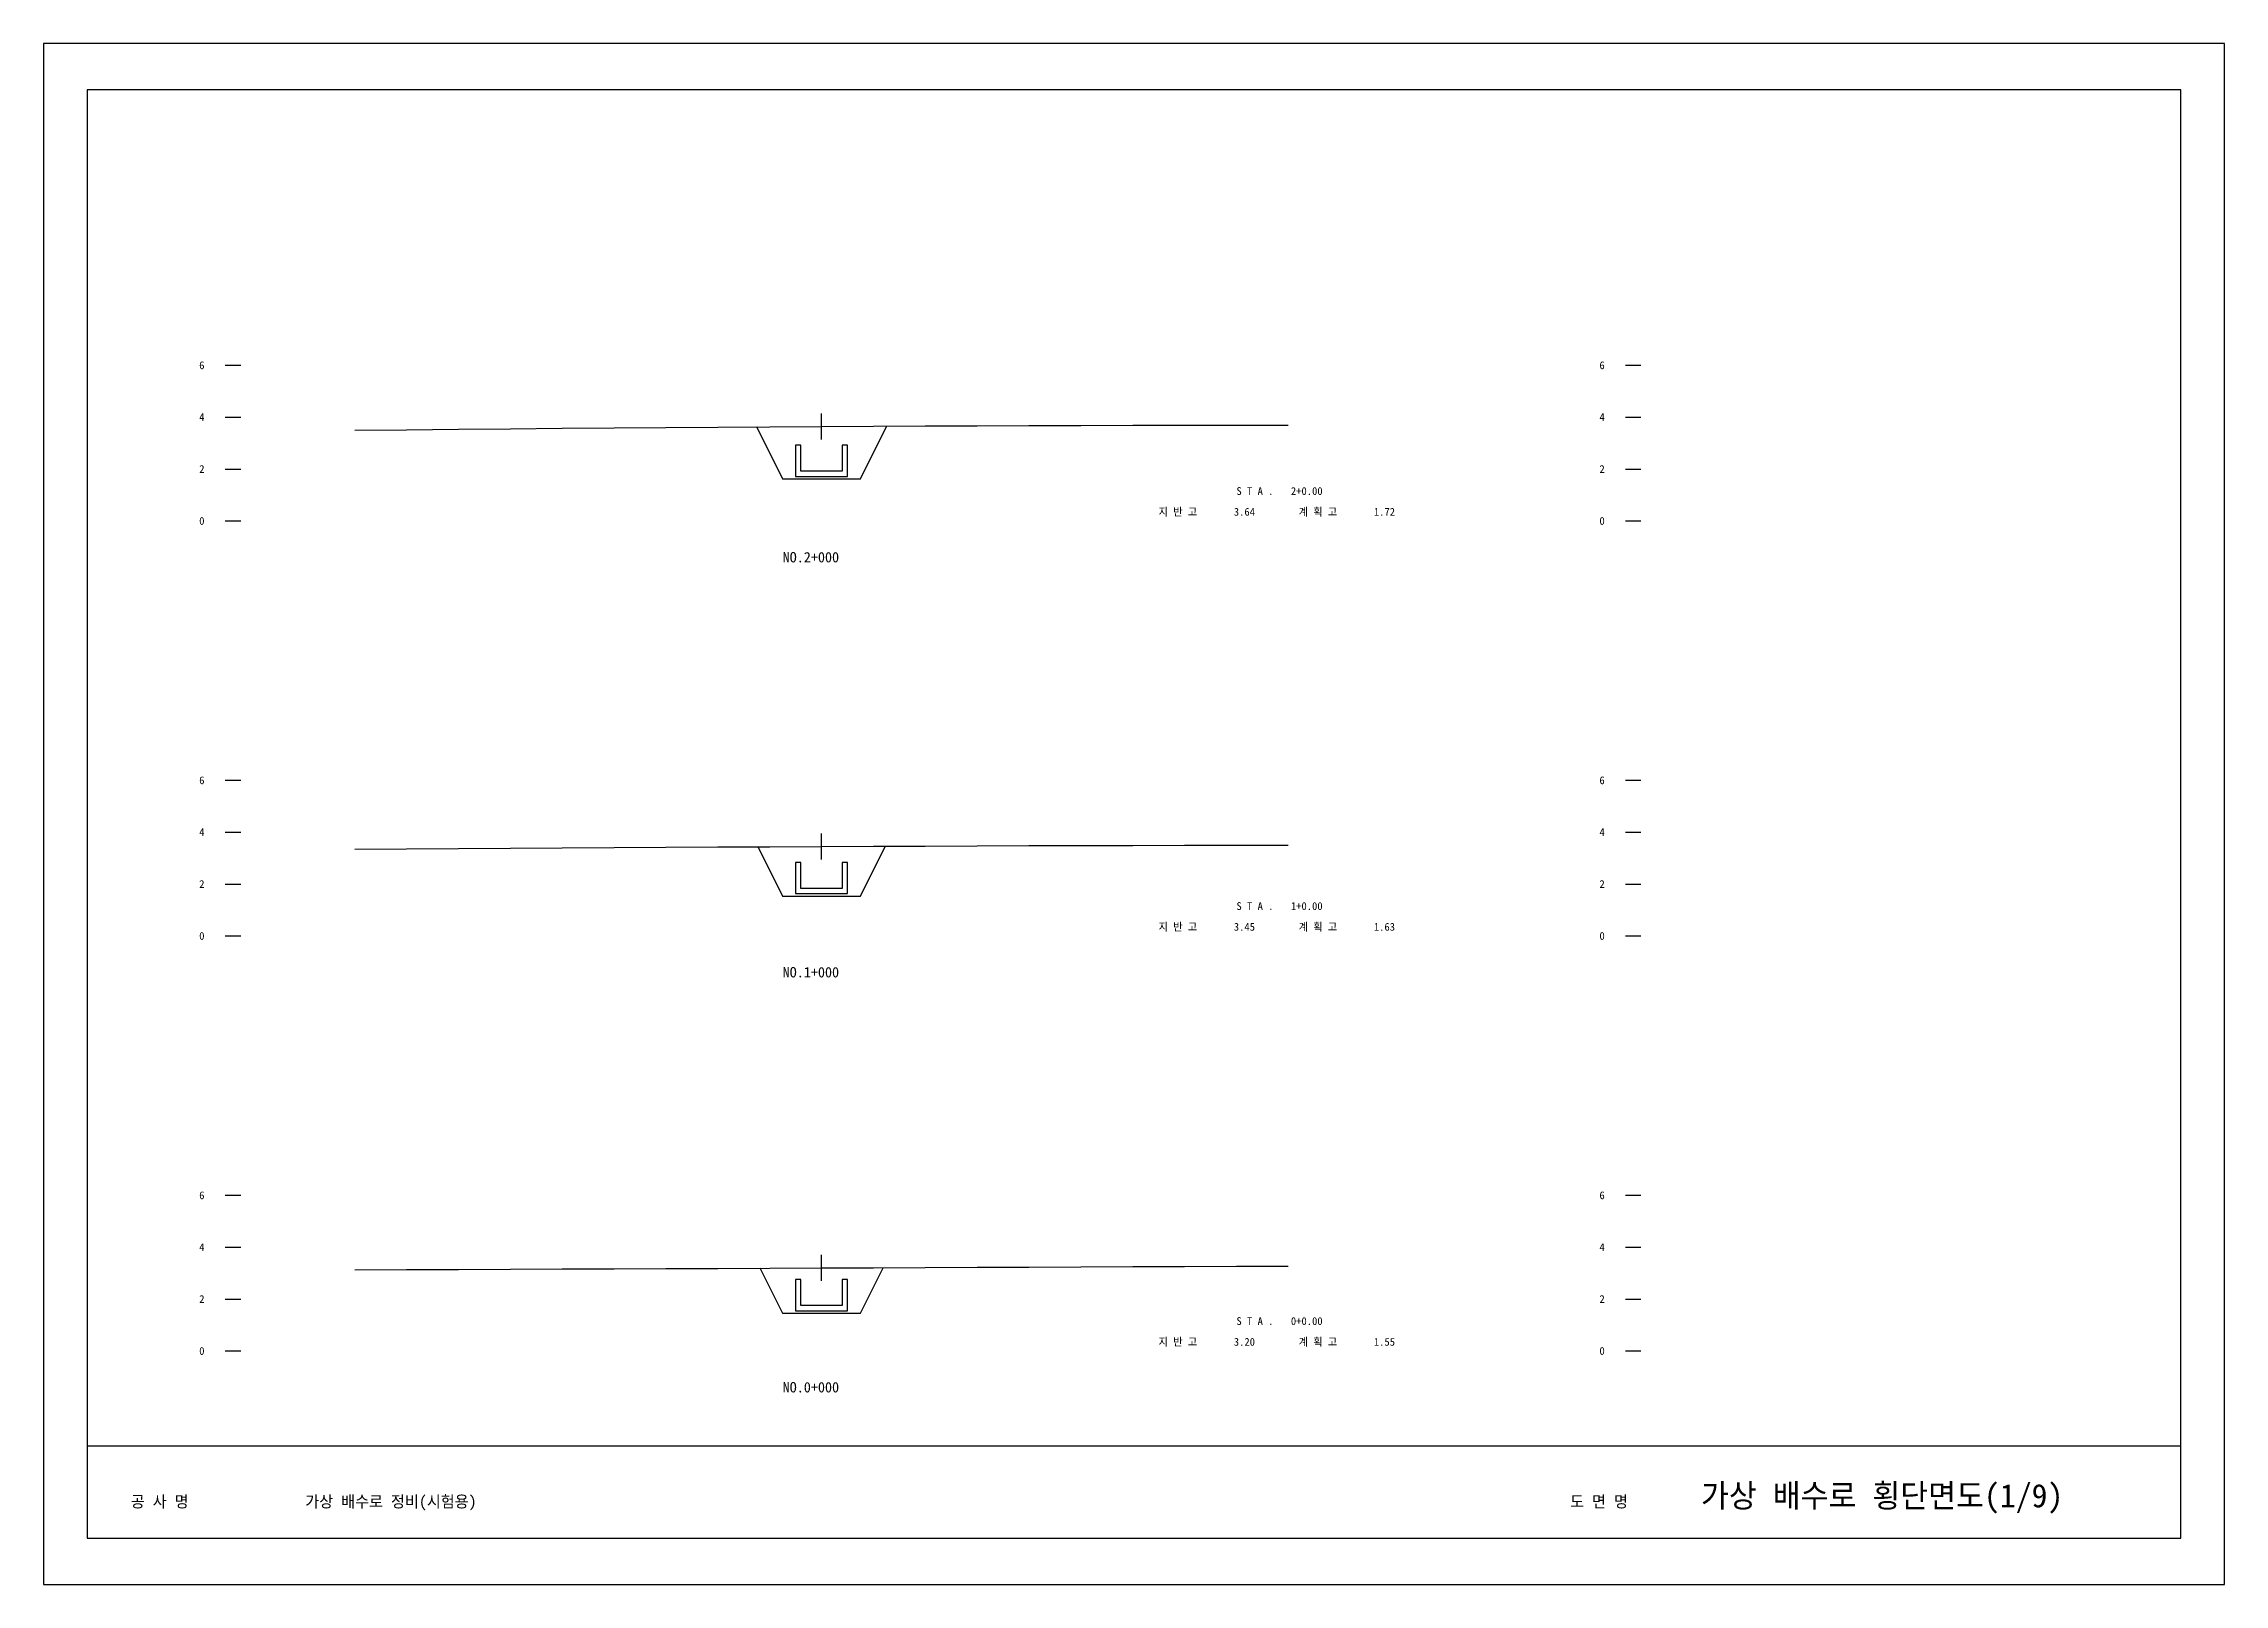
# Model space of a CAD drawing. Header units: millimetres. Extents: x 20000 to 30844, y 0 to 659.
# Drawn here: x 30000 to 30084.1, y 0 to 59.4 of the extents above; entities that cross this region are included whole.
import ezdxf

# ---------------------------------------------------------------- set-up
doc = ezdxf.new("R2010")
doc.units = ezdxf.units.MM
for name, color, linetype in [('dt1', 7, 'Continuous'), ('FORM', 7, 'Continuous'), ('GROUND', 3, 'Continuous'), ('STATION', 2, 'Continuous'), ('TICK', 1, 'Continuous'), ('계획선', 5, 'Continuous'), ('구조물', 4, 'Continuous')]:
    doc.layers.add(name, color=color, linetype=linetype)

msp = doc.modelspace()

# ---------------------------------------------------------------- texts
for s, p in [('S T A .', (30046, 42)), ('2+0.00', (30048.1, 42)), ('지 반 고', (30043, 41.2)), ('3.64', (30045.9, 41.2)), ('계 획 고', (30048.4, 41.2)), ('1.72', (30051.3, 41.2)), ('S T A .', (30046, 26)), ('1+0.00', (30048.1, 26)), ('지 반 고', (30043, 25.2)), ('3.45', (30045.9, 25.2)), ('계 획 고', (30048.4, 25.2)), ('1.63', (30051.3, 25.2)), ('S T A .', (30046, 10)), ('0+0.00', (30048.1, 10)), ('지 반 고', (30043, 9.2)), ('3.20', (30045.9, 9.2)), ('계 획 고', (30048.4, 9.2)), ('1.55', (30051.3, 9.2))]:
    msp.add_text(s, height=0.3).set_placement(p)
at = {"layer": 'dt1'}
for s, p in [('6', (30006, 46.85)), ('6', (30060, 46.85)), ('4', (30006, 44.85)), ('4', (30060, 44.85)), ('2', (30006, 42.85)), ('2', (30060, 42.85)), ('0', (30006, 40.85)), ('0', (30060, 40.85)), ('6', (30006, 30.85)), ('6', (30060, 30.85)), ('4', (30006, 28.85)), ('4', (30060, 28.85)), ('2', (30006, 26.85)), ('2', (30060, 26.85)), ('0', (30006, 24.85)), ('0', (30060, 24.85)), ('6', (30006, 14.85)), ('6', (30060, 14.85)), ('4', (30006, 12.85)), ('4', (30060, 12.85)), ('2', (30006, 10.85)), ('2', (30060, 10.85)), ('0', (30006, 8.85)), ('0', (30060, 8.85))]:
    msp.add_text(s, height=0.3, dxfattribs=at).set_placement(p)
at = {"layer": 'FORM'}
for s, height, p in [('공 사 명', 0.45, (30003.364, 2.97)), ('가상 배수로 정비(시험용)', 0.45, (30010.092, 2.97)), ('도 면 명', 0.45, (30058.87, 2.97)), ('가상 배수로 횡단면도(1/9)', 0.9, (30063.916, 2.97))]:
    msp.add_text(s, height=height, dxfattribs=at).set_placement(p)
at = {"layer": 'STATION'}
for s, p in [('NO.2+000', (30028.5, 39.4)), ('NO.1+000', (30028.5, 23.4)), ('NO.0+000', (30028.5, 7.4))]:
    msp.add_text(s, height=0.4, dxfattribs=at).set_placement(p)

# ---------------------------------------------------------------- linework, layer by layer
at = {"layer": 'dt1'}
for p, q in [((30007, 47), (30007.6, 47)), ((30061, 47), (30061.6, 47)), ((30007, 45), (30007.6, 45)), ((30061, 45), (30061.6, 45)), ((30007, 43), (30007.6, 43)), ((30061, 43), (30061.6, 43)), ((30007, 41), (30007.6, 41)), ((30061, 41), (30061.6, 41)), ((30007, 31), (30007.6, 31)), ((30061, 31), (30061.6, 31)), ((30007, 29), (30007.6, 29)), ((30061, 29), (30061.6, 29)), ((30007, 27), (30007.6, 27)), ((30061, 27), (30061.6, 27)), ((30007, 25), (30007.6, 25)), ((30061, 25), (30061.6, 25)), ((30007, 15), (30007.6, 15)), ((30061, 15), (30061.6, 15)), ((30007, 13), (30007.6, 13)), ((30061, 13), (30061.6, 13)), ((30007, 11), (30007.6, 11)), ((30061, 11), (30061.6, 11)), ((30007, 9), (30007.6, 9)), ((30061, 9), (30061.6, 9))]:
    msp.add_line(p, q, dxfattribs=at)
at = {"layer": 'FORM'}
msp.add_line((30001.682, 5.346), (30082.418, 5.346), dxfattribs=at)
for points in [[(30000, 0), (30084.1, 0), (30084.1, 59.4), (30000, 59.4)], [(30001.682, 1.782), (30082.418, 1.782), (30082.418, 57.618), (30001.682, 57.618)]]:
    msp.add_lwpolyline(points, close=True, dxfattribs=at)
at = {"layer": 'GROUND'}
for points in [[(30012, 44.492), (30014, 44.513), (30016, 44.533), (30018, 44.552), (30020, 44.57), (30022, 44.587), (30024, 44.603), (30026, 44.618), (30028, 44.631), (30030, 44.643), (30032, 44.654), (30034, 44.663), (30036, 44.671), (30038, 44.678), (30040, 44.683), (30042, 44.686), (30044, 44.688), (30046, 44.689), (30048, 44.688)], [(30012, 28.34), (30014, 28.354), (30016, 28.368), (30018, 28.381), (30020, 28.394), (30022, 28.406), (30024, 28.418), (30026, 28.429), (30028, 28.439), (30030, 28.449), (30032, 28.458), (30034, 28.466), (30036, 28.473), (30038, 28.48), (30040, 28.485), (30042, 28.489), (30044, 28.493), (30046, 28.495), (30048, 28.497)], [(30012, 12.13), (30014, 12.137), (30016, 12.144), (30018, 12.151), (30020, 12.159), (30022, 12.167), (30024, 12.175), (30026, 12.183), (30028, 12.192), (30030, 12.2), (30032, 12.208), (30034, 12.217), (30036, 12.225), (30038, 12.233), (30040, 12.241), (30042, 12.249), (30044, 12.256), (30046, 12.263), (30048, 12.27)]]:
    msp.add_lwpolyline(points, dxfattribs=at)
at = {"layer": 'TICK'}
for p, q in [((30030, 44.14), (30030, 45.14)), ((30030, 27.95), (30030, 28.95)), ((30030, 11.7), (30030, 12.7))]:
    msp.add_line(p, q, dxfattribs=at)
at = {"layer": '계획선'}
for points in [[(30027.489, 44.64), (30028.5, 42.618), (30031.5, 42.618), (30032.511, 44.64)], [(30027.542, 28.45), (30028.5, 26.534), (30031.5, 26.534), (30032.458, 28.45)], [(30027.625, 12.2), (30028.5, 10.45), (30031.5, 10.45), (30032.375, 12.2)]]:
    msp.add_lwpolyline(points, dxfattribs=at)
at = {"layer": '구조물'}
for points in [[(30029, 42.718), (30031, 42.718), (30031, 43.918), (30030.8, 43.918), (30030.8, 42.918), (30029.2, 42.918), (30029.2, 43.918), (30029, 43.918)], [(30029, 26.634), (30031, 26.634), (30031, 27.834), (30030.8, 27.834), (30030.8, 26.834), (30029.2, 26.834), (30029.2, 27.834), (30029, 27.834)], [(30029, 10.55), (30031, 10.55), (30031, 11.75), (30030.8, 11.75), (30030.8, 10.75), (30029.2, 10.75), (30029.2, 11.75), (30029, 11.75)]]:
    msp.add_lwpolyline(points, close=True, dxfattribs=at)

msp.set_redraw_order([(e.dxf.handle, doc.entitydb.next_handle()) for e in msp.query("TEXT MTEXT ATTDEF DIMENSION ARC_DIMENSION")])  # texts and dimensions are drawn at this point

doc.saveas('drawing.dxf')
